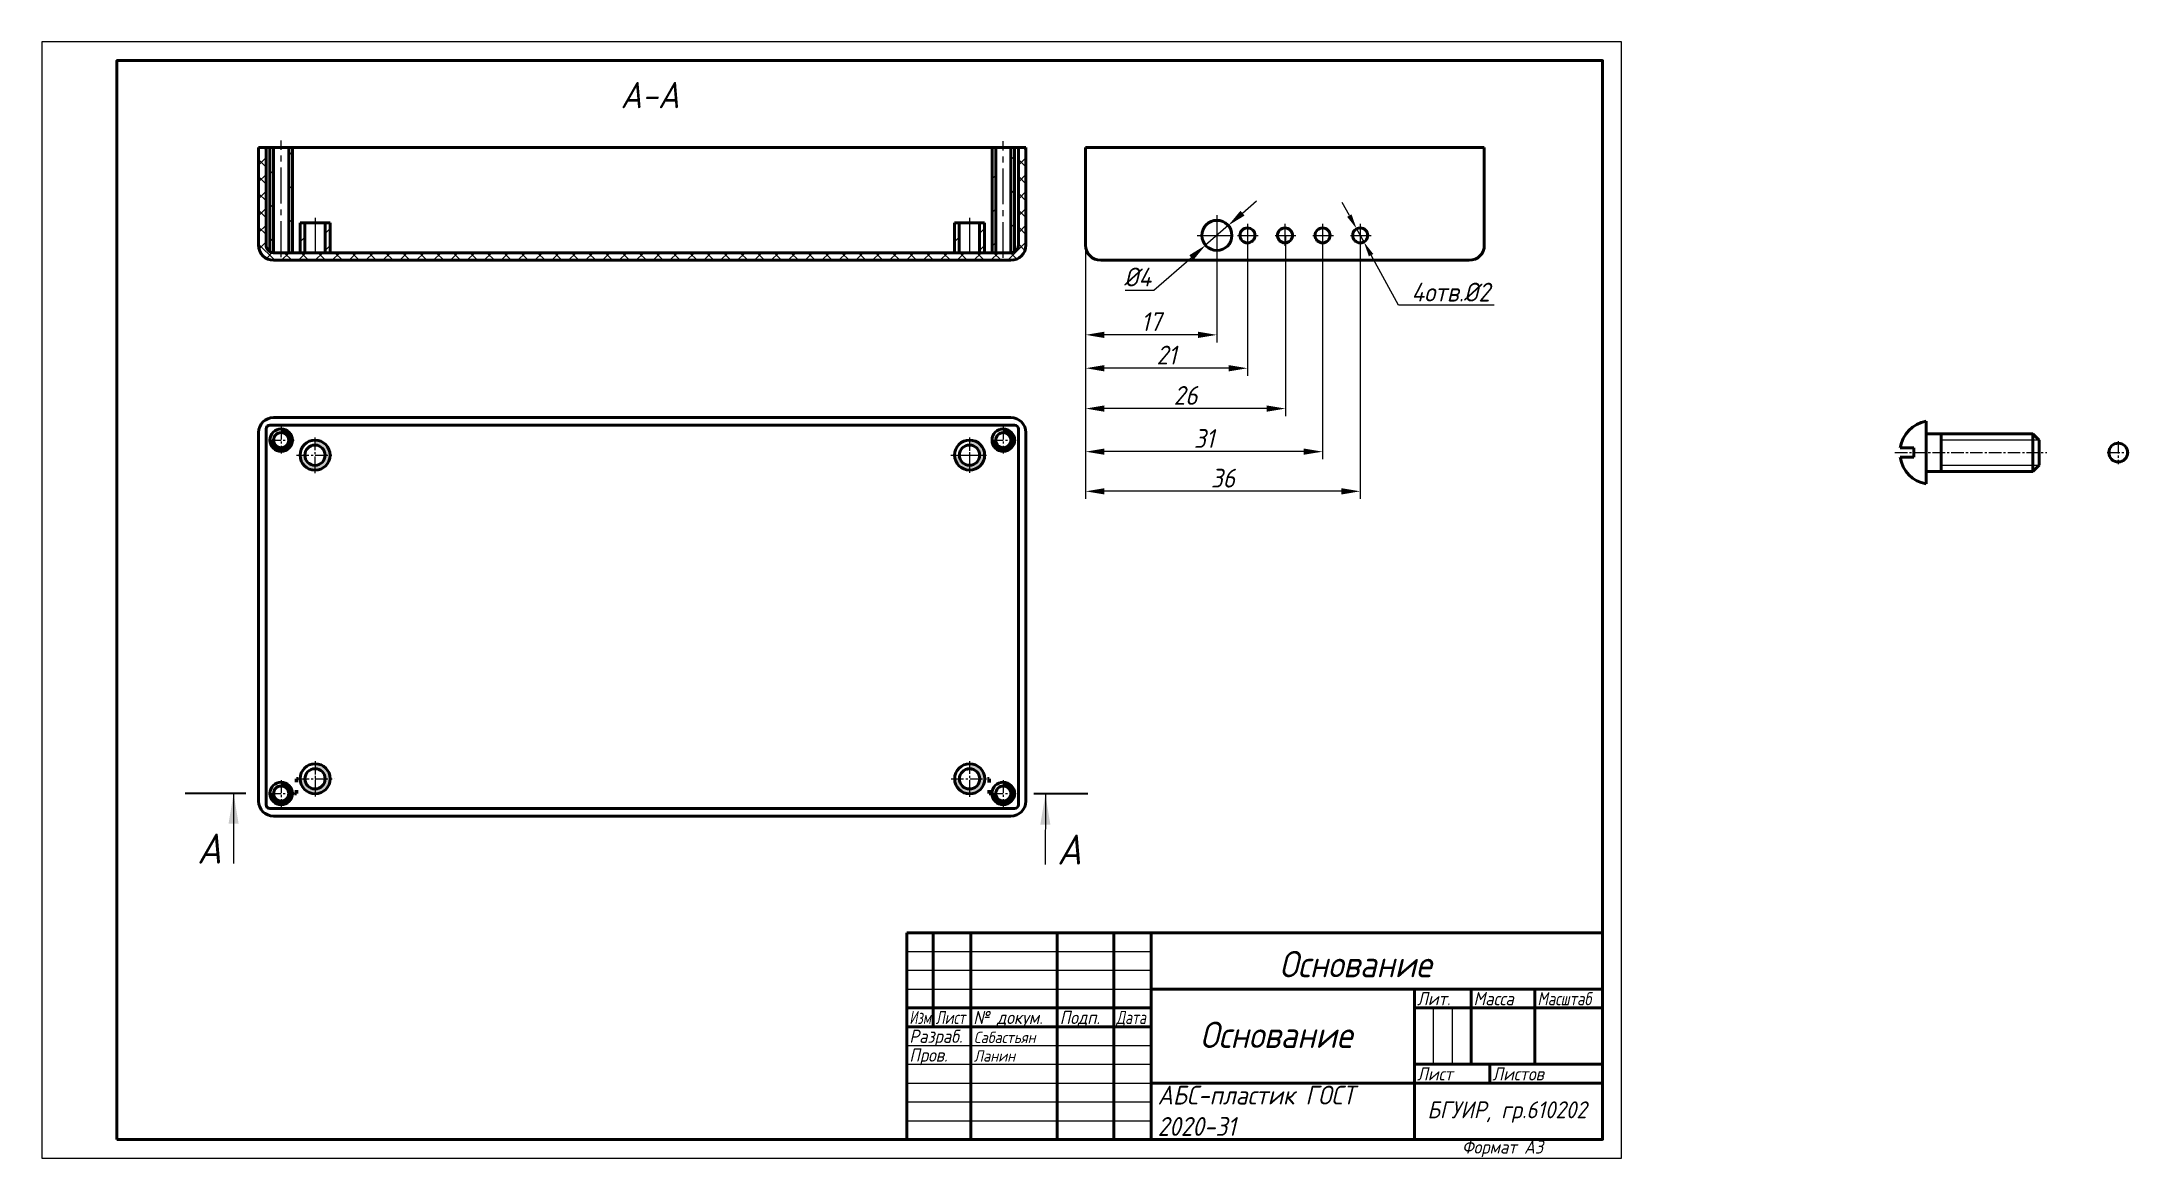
# Model space of a CAD drawing. Header units: millimetres. Extents: x 0 to 9139, y -367 to 2333.
# Drawn here: x 0 to 555, y 0 to 297 of the extents above; entities that cross this region are included whole.
import ezdxf
from ezdxf import colors
from ezdxf.entities.mleader import LeaderData, LeaderLine
from ezdxf.math import Vec2, Vec3

# ---------------------------------------------------------------- set-up
doc = ezdxf.new("R2010")
doc.units = ezdxf.units.MM
doc.header["$LTSCALE"] = 0.5
doc.linetypes.add('CENTER2', pattern=[28.575, 19.05, -3.175, 3.175, -3.175])
doc.linetypes.add('осевая2', pattern=[28.575, 19.05, -3.175, 3.175, -3.175])
doc.layers.get('0').update_dxf_attribs({"lineweight": 60})
doc.layers.get('Defpoints').update_dxf_attribs({"color": 5})
doc.layers.add('1-оси', color=1, linetype='осевая2')
doc.layers.add('3-размеры', color=6, linetype='Continuous')
doc.layers.add('2-штриховка', color=7, linetype='Continuous', true_color=0x00c7c7)
doc.layers.add('4-текст', color=7, linetype='Continuous', true_color=0x00ad00)
doc.styles.get("Standard").update_dxf_attribs({"font": 'isocpeui.ttf', "width": 0.9})
doc.dimstyles.new('Standart', dxfattribs={"dimtxt": 5, "dimasz": 5, "dimexe": 2, "dimexo": 0, "dimgap": 1, "dimtad": 1, "dimtoh": 1, "dimdec": 0, "dimtxsty": 'Standard', "dimcen": 2.5, "dimadec": 0, "dimazin": 0, "dimtfac": 1, "dimtdec": 0, "dimtmove": 0, "dimatfit": 3, "dimldrblk": 'DOTSMALL', "dimfxl": 1, "dimarcsym": 0})

msp = doc.modelspace()

# ---------------------------------------------------------------- texts
at = {"lineweight": -3, "width": 0.9}
msp.add_text('Формат А3', height=3.5, dxfattribs=at).set_placement((377.6, 1.25))
at = {"color": 0, "insert": (153.89, 286.31), "char_height": 7, "attachment_point": 1}
msp.add_mtext_dynamic_manual_height_columns('А-А', width=14.2437, gutter_width=50, heights=[0], dxfattribs=at)
at = {"char_height": 3, "attachment_point": 1}
for s, width, insert in [('Сабастьян', 16.6045, (247.82, 33.66)), ('Ланин', 17.1263, (247.82, 28.71))]:
    msp.add_mtext_dynamic_manual_height_columns(s, width=width, gutter_width=50, heights=[0], dxfattribs=dict(at, insert=insert))
at = {"layer": '1-оси', "color": 0, "attachment_point": 1}
for s, width, insert, char_height in [('Основание', 55.323, (329.04, 55.14), 7), ('Основание', 55.323, (307.96, 36.34), 7), ('АБС-пластик ГОСТ 2020-31', 61.2642, (296.68, 19.3), 5), ('БГУИР, гр.610202', 55.323, (368.4, 15.14), 4.5)]:
    msp.add_mtext_dynamic_manual_height_columns(s, width=width, gutter_width=50, heights=[0], dxfattribs=dict(at, insert=insert, char_height=char_height))
at = {"layer": '4-текст', "lineweight": -3}
for s, width, p in [('Изм.', 0.7, (230.67, 35.7)), ('Лист', 0.75, (237.67, 35.7)), ('№ докум.', 0.9, (247.67, 35.7)), ('Подп.', 0.9, (270.67, 35.7)), ('Дата', 0.75, (285.67, 35.7)), ('Лит.', 0.9, (365.67, 40.7)), ('Масса', 0.9, (380.67, 40.7)), ('Масштаб', 0.8, (397.67, 40.7)), ('Разраб.', 0.9, (230.67, 30.7)), ('Пров.', 0.9, (230.67, 25.7)), ('Лист', 0.9, (365.67, 20.7)), ('Листов', 0.9, (385.67, 20.7))]:
    msp.add_text(s, height=3.5, dxfattribs=dict(at, width=width)).set_placement(p)

# ---------------------------------------------------------------- blocks, each defined once
blk = doc.blocks.new('117')
at = {"lineweight": 60}
for p, q in [((0, 8.33), (0, -8.33)), ((-3.33, 1.25), (-6.91, 1.25)), ((-3.33, -1.25), (-3.33, 1.25)), ((28.33, 5), (0, 5)), ((0, 5), (0, -5)), ((4, 5), (4, -5)), ((28.33, -5), (28.33, 5)), ((28.33, 5), (30, 3.33)), ((30, 3.33), (30, -3.33)), ((-6.91, -1.25), (-3.33, -1.25)), ((0, -5), (28.33, -5)), ((30, -3.33), (28.33, -5))]:
    blk.add_line(p, q, dxfattribs=at)
at = {"linetype": 'CENTER2', "lineweight": -3, "ltscale": 0.35}
blk.add_line((-8.33, 0), (32.07, 0), dxfattribs=at)
at = {"lineweight": -3}
for p, q in [((30, 3.33), (4, 3.33)), ((4, -3.33), (30, -3.33))]:
    blk.add_line(p, q, dxfattribs=at)
at = {"lineweight": 60}
for start, end in [(99.9395, 171.5035), (188.4965, 260.0605)]:
    blk.add_arc((1.46, 0), 8.46, start, end, dxfattribs=at)
blk = doc.blocks.new('_None')
blk = doc.blocks.new('*D6')
at = {"layer": '3-размеры', "color": 0, "lineweight": -2, "transparency": 16777216}
for p, q in [((347.66, 250.75), (345.74, 254.26)), ((349.58, 247.24), (351.51, 243.74)), ((360.74, 226.9), (353.43, 240.23)), ((386.14, 226.9), (360.74, 226.9))]:
    blk.add_line(p, q, dxfattribs=at)
at = {"layer": '3-размеры', "color": 0, "transparency": 16777216}
for points in [[(348.24, 251.07), (347.07, 250.43), (349.58, 247.24)], [(354.01, 240.55), (352.84, 239.91), (351.51, 243.74)]]:
    blk.add_solid(points, dxfattribs=at)
at = {"layer": 'Defpoints', "color": 0, "transparency": 16777216}
for p in [(349.58, 247.24), (351.51, 243.74)]:
    blk.add_point(p, dxfattribs=at)
at = {"layer": '3-размеры', "color": 0, "transparency": 16777216, "insert": (374.6, 230.4), "char_height": 5, "width": 25.7148, "attachment_point": 5}
blk.add_mtext('4отв.%%C2', dxfattribs=at)
blk = doc.blocks.new('_DotSmall')
at = {"color": 0, "linetype": 'ByBlock', "const_width": 0.5}
blk.add_lwpolyline([(-0.0625, 0, 1), (0.0625, 0, 1)], format="xyb", close=True, dxfattribs=at)
blk = doc.blocks.new('*D7')
at = {"layer": '3-размеры', "color": 0, "lineweight": -2, "transparency": 16777216}
for p, q in [((319.24, 251.39), (323.01, 254.67)), ((315.46, 248.11), (309.42, 242.87)), ((295.67, 230.92), (305.65, 239.59)), ((288.04, 230.92), (295.67, 230.92))]:
    blk.add_line(p, q, dxfattribs=at)
at = {"layer": '3-размеры', "color": 0, "transparency": 16777216}
for points in [[(318.69, 252.02), (319.79, 250.76), (315.46, 248.11)], [(305.1, 240.22), (306.19, 238.96), (309.42, 242.87)]]:
    blk.add_solid(points, dxfattribs=at)
at = {"layer": 'Defpoints', "color": 0, "transparency": 16777216}
for p in [(315.46, 248.11), (309.42, 242.87)]:
    blk.add_point(p, dxfattribs=at)
at = {"layer": '3-размеры', "color": 0, "transparency": 16777216, "insert": (291.36, 234.42), "char_height": 5, "attachment_point": 5}
blk.add_mtext('%%C4', dxfattribs=at)
blk = doc.blocks.new('*D8')
at = {"layer": '3-размеры', "color": 0, "lineweight": -2, "transparency": 16777216}
for p, q in [((277.54, 245.49), (277.54, 217.03)), ((312.44, 245.49), (312.44, 217.03)), ((307.44, 219.03), (282.54, 219.03))]:
    blk.add_line(p, q, dxfattribs=at)
at = {"layer": '3-размеры', "color": 0, "transparency": 16777216}
for points in [[(282.54, 219.86), (282.54, 218.19), (277.54, 219.03)], [(307.44, 219.86), (307.44, 218.19), (312.44, 219.03)]]:
    blk.add_solid(points, dxfattribs=at)
at = {"layer": 'Defpoints', "color": 0, "transparency": 16777216}
for p in [(277.54, 245.49), (312.44, 245.49), (277.54, 219.03)]:
    blk.add_point(p, dxfattribs=at)
at = {"layer": '3-размеры', "color": 0, "transparency": 16777216, "insert": (294.99, 222.56), "char_height": 5, "attachment_point": 5}
blk.add_mtext('17', dxfattribs=at)
blk = doc.blocks.new('*D9')
at = {"layer": '3-размеры', "color": 0, "lineweight": -2, "transparency": 16777216}
for p, q in [((277.54, 245.61), (277.54, 208.15)), ((320.56, 245.61), (320.56, 208.15)), ((315.56, 210.15), (282.54, 210.15))]:
    blk.add_line(p, q, dxfattribs=at)
at = {"layer": '3-размеры', "color": 0, "transparency": 16777216}
for points in [[(282.54, 210.98), (282.54, 209.31), (277.54, 210.15)], [(315.56, 210.98), (315.56, 209.31), (320.56, 210.15)]]:
    blk.add_solid(points, dxfattribs=at)
at = {"layer": 'Defpoints', "color": 0, "transparency": 16777216}
for p in [(277.54, 245.61), (320.56, 245.61), (277.54, 210.15)]:
    blk.add_point(p, dxfattribs=at)
at = {"layer": '3-размеры', "color": 0, "transparency": 16777216, "insert": (299.05, 213.65), "char_height": 5, "width": 6.675, "attachment_point": 5}
blk.add_mtext('21', dxfattribs=at)
blk = doc.blocks.new('*D10')
at = {"layer": '3-размеры', "color": 0, "lineweight": -2, "transparency": 16777216}
for p, q in [((277.54, 245.61), (277.54, 197.42)), ((330.67, 245.49), (330.67, 197.42)), ((325.67, 199.42), (282.54, 199.42))]:
    blk.add_line(p, q, dxfattribs=at)
at = {"layer": '3-размеры', "color": 0, "transparency": 16777216}
for points in [[(282.54, 200.25), (282.54, 198.58), (277.54, 199.42)], [(325.67, 200.25), (325.67, 198.58), (330.67, 199.42)]]:
    blk.add_solid(points, dxfattribs=at)
at = {"layer": 'Defpoints', "color": 0, "transparency": 16777216}
for p in [(277.54, 245.61), (330.67, 245.49), (277.54, 199.42)]:
    blk.add_point(p, dxfattribs=at)
at = {"layer": '3-размеры', "color": 0, "transparency": 16777216, "insert": (304.11, 202.92), "char_height": 5, "attachment_point": 5}
blk.add_mtext('26', dxfattribs=at)
blk = doc.blocks.new('*D11')
at = {"layer": '3-размеры', "color": 0, "lineweight": -2, "transparency": 16777216}
for p, q in [((277.54, 245.49), (277.54, 185.96)), ((340.54, 245.61), (340.54, 185.96)), ((335.54, 187.96), (282.54, 187.96))]:
    blk.add_line(p, q, dxfattribs=at)
at = {"layer": '3-размеры', "color": 0, "transparency": 16777216}
for points in [[(282.54, 188.79), (282.54, 187.13), (277.54, 187.96)], [(335.54, 188.79), (335.54, 187.13), (340.54, 187.96)]]:
    blk.add_solid(points, dxfattribs=at)
at = {"layer": 'Defpoints', "color": 0, "transparency": 16777216}
for p in [(277.54, 245.49), (340.54, 245.61), (277.54, 187.96)]:
    blk.add_point(p, dxfattribs=at)
at = {"layer": '3-размеры', "color": 0, "transparency": 16777216, "insert": (309.04, 191.46), "char_height": 5, "attachment_point": 5}
blk.add_mtext('31', dxfattribs=at)
blk = doc.blocks.new('*D12')
at = {"layer": '3-размеры', "color": 0, "lineweight": -2, "transparency": 16777216}
for p, q in [((277.54, 245.61), (277.54, 175.41)), ((350.54, 245.49), (350.54, 175.41)), ((345.54, 177.41), (282.54, 177.41))]:
    blk.add_line(p, q, dxfattribs=at)
at = {"layer": '3-размеры', "color": 0, "transparency": 16777216}
for points in [[(282.54, 178.24), (282.54, 176.57), (277.54, 177.41)], [(345.54, 178.24), (345.54, 176.57), (350.54, 177.41)]]:
    blk.add_solid(points, dxfattribs=at)
at = {"layer": 'Defpoints', "color": 0, "transparency": 16777216}
for p in [(277.54, 245.61), (350.54, 245.49), (277.54, 177.41)]:
    blk.add_point(p, dxfattribs=at)
at = {"layer": '3-размеры', "color": 0, "transparency": 16777216, "insert": (314.04, 180.91), "char_height": 5, "attachment_point": 5}
blk.add_mtext('36', dxfattribs=at)

# ---------------------------------------------------------------- dimensions: what is measured, and where the dimension line sits
at = {"layer": '3-размеры', "color": 0}
dim = msp.add_diameter_dim_2p(p1=(315.46, 248.11), p2=(309.42, 242.87), text='%%C4', dimstyle='Standart', dxfattribs=at)
dim.commit()
dim.dimension.update_dxf_attribs({"geometry": '*D7', "text_midpoint": (291.36, 230.92), "dimtype": 163})
dim = msp.add_diameter_dim_2p(p1=(349.58, 247.24), p2=(351.51, 243.74), text='4отв.%%C2', dimstyle='Standart', override={"dimasz": 4}, dxfattribs=at)
dim.commit()
dim.dimension.update_dxf_attribs({"geometry": '*D6', "text_midpoint": (374.6, 226.9), "dimtype": 163})
for base, p1, p2, text, picture, middle in [((277.54, 210.15), (320.56, 245.61), (277.54, 245.61), '21', '*D9', (299.05, 210.15)), ((277.54, 199.42), (330.67, 245.49), (277.54, 245.61), '26', '*D10', (304.11, 199.42)), ((277.54, 187.96), (340.54, 245.61), (277.54, 245.49), '31', '*D11', (309.04, 187.96)), ((277.54, 177.41), (350.54, 245.49), (277.54, 245.61), '36', '*D12', (314.04, 177.41)), ((277.54, 219.03), (312.44, 245.49), (277.54, 245.49), '17', '*D8', (294.99, 219.03))]:
    dim = msp.add_linear_dim(base=base, p1=p1, p2=p2, text=text, dimstyle='Standart', dxfattribs=at)
    dim.commit()
    dim.dimension.update_dxf_attribs({"geometry": picture, "text_midpoint": middle, "dimtype": 160})

# ---------------------------------------------------------------- hatches: boundary and pattern name
h = msp.add_hatch(color=0)
h.dxf.hatch_style = 1
h.paths.add_polyline_path([(61.65, 191.03), (60.65, 191.03, 0.414214), (63.65, 188.03), (63.65, 189.03, -0.414214)])
h.paths.add_polyline_path([(66.65, 191.03), (65.65, 191.03, -0.414214), (63.65, 189.03), (63.65, 188.03, 0.414214)])
h.paths.add_polyline_path([(63.65, 194.03), (63.65, 193.03, -0.414214), (65.65, 191.03), (66.65, 191.03, 0.414214)])
h = msp.add_hatch(color=0)
h.dxf.hatch_style = 1
h.paths.add_polyline_path([(72.64, 184.32, -0.413381), (69.94, 187.02), (68.67, 187.02, 0.411535), (72.64, 183.02)])
h.paths.add_polyline_path([(72.64, 191.02), (72.64, 189.72, -0.417072), (75.34, 187), (76.67, 186.99, 0.001933), (76.67, 187.02, 0.416655)])
h.paths.add_polyline_path([(76.67, 186.99), (75.34, 187, -0.411361), (72.64, 184.32), (72.64, 183.02, 0.414388)])
h = msp.add_hatch(color=0)
h.dxf.hatch_style = 1
h.paths.add_polyline_path([(246.66, 184.34, -0.413381), (243.96, 187.03), (242.69, 187.04, 0.411535), (246.66, 183.04)])
h.paths.add_polyline_path([(246.66, 191.04), (246.66, 189.74, -0.417072), (249.36, 187.01), (250.69, 187.01, 0.001933), (250.69, 187.04, 0.416655)])
h.paths.add_polyline_path([(250.69, 187.01), (249.36, 187.01, -0.411361), (246.66, 184.34), (246.66, 183.04, 0.414388)])
h = msp.add_hatch(color=0)
h.dxf.hatch_style = 1
h.paths.add_polyline_path([(253.65, 191.03), (252.65, 191.03, 0.414214), (255.65, 188.03), (255.65, 189.03, -0.414214)])
h.paths.add_polyline_path([(258.65, 191.03), (257.65, 191.03, -0.414214), (255.65, 189.03), (255.65, 188.03, 0.414214)])
h.paths.add_polyline_path([(255.65, 194.03), (255.65, 193.03, -0.414214), (257.65, 191.03), (258.65, 191.03, 0.414214)])
h = msp.add_hatch(color=0)
h.dxf.hatch_style = 1
h.paths.add_polyline_path([(61.65, 97.02), (60.65, 97.02, 0.414214), (63.65, 94.02), (63.65, 95.02, -0.414214)])
h.paths.add_polyline_path([(66.65, 97.02), (65.65, 97.02, -0.414214), (63.65, 95.02), (63.65, 94.02, 0.414214)])
h.paths.add_polyline_path([(63.65, 100.02), (63.65, 99.02, -0.414214), (65.65, 97.02), (66.65, 97.02, 0.414214)])
h = msp.add_hatch(color=0)
h.dxf.hatch_style = 1
h.paths.add_polyline_path([(72.66, 98.25, -0.413381), (69.96, 100.94), (68.69, 100.95, 0.411535), (72.66, 96.95)])
h.paths.add_polyline_path([(72.66, 104.95), (72.66, 103.65, -0.417072), (75.36, 100.92), (76.69, 100.92, 0.001933), (76.69, 100.95, 0.416655)])
h.paths.add_polyline_path([(76.69, 100.92), (75.36, 100.92, -0.411361), (72.66, 98.25), (72.66, 96.95, 0.414388)])
h = msp.add_hatch(color=0)
h.dxf.hatch_style = 1
h.paths.add_polyline_path([(246.69, 98.23, -0.413381), (243.99, 100.92), (242.72, 100.93, 0.411535), (246.69, 96.93)])
h.paths.add_polyline_path([(246.69, 104.93), (246.69, 103.63, -0.417072), (249.39, 100.91), (250.72, 100.9, 0.001933), (250.72, 100.93, 0.416655)])
h.paths.add_polyline_path([(250.72, 100.9), (249.39, 100.91, -0.411361), (246.69, 98.23), (246.69, 96.93, 0.414388)])
h = msp.add_hatch(color=0)
h.dxf.hatch_style = 1
h.paths.add_polyline_path([(253.65, 97.03), (252.65, 97.03, 0.414214), (255.65, 94.03), (255.65, 95.03, -0.414214)])
h.paths.add_polyline_path([(258.65, 97.03), (257.65, 97.03, -0.414214), (255.65, 95.03), (255.65, 94.03, 0.414214)])
h.paths.add_polyline_path([(255.65, 100.03), (255.65, 99.03, -0.414214), (257.65, 97.03), (258.65, 97.03, 0.414214)])
at = {"layer": '1-оси'}
h = msp.add_hatch(dxfattribs=at)
h.set_pattern_fill('ANSI37', color=0)
h.paths.add_polyline_path([(257.65, 240.86, 0.414214), (259.65, 242.86), (259.65, 268.86), (261.65, 268.86), (261.65, 242.86, -0.414214), (257.65, 238.86), (61.65, 238.86, -0.414214), (57.65, 242.86), (57.65, 268.86), (59.65, 268.86), (59.65, 242.86, 0.414214), (61.65, 240.86)])
h = msp.add_hatch(dxfattribs=at)
h.set_pattern_fill('ANSI31', color=0)
h.paths.add_polyline_path([(69.94, 248.86), (68.67, 248.86), (68.67, 240.86), (69.94, 240.86)])
h.paths.add_polyline_path([(76.67, 248.86), (75.34, 248.86), (75.34, 240.86), (76.67, 240.86)])
h = msp.add_hatch(dxfattribs=at)
h.set_pattern_fill('ANSI31', color=0)
h.set_pattern_definition([(45, (174, 0), (-2.245064, 2.245064), [])])
h.paths.add_polyline_path([(243.94, 248.86), (242.67, 248.86), (242.67, 240.86), (243.94, 240.86)])
h.paths.add_polyline_path([(250.67, 248.86), (249.34, 248.86), (249.34, 240.86), (250.67, 240.86)])
at = {"layer": '2-штриховка'}
h = msp.add_hatch(dxfattribs=at)
h.set_pattern_fill('ANSI31', color=0, scale=2)
h.set_pattern_definition([(45, (-148.3515, -216.6486), (-4.49013, 4.49013), [])])
h.paths.add_polyline_path([(66.65, 268.86), (65.65, 268.86), (65.65, 240.86), (66.65, 240.86)])
h.paths.add_polyline_path([(61.65, 268.86), (60.65, 268.86), (60.65, 241.13, 0.131652), (61.65, 240.86)])
h = msp.add_hatch(dxfattribs=at)
h.set_pattern_fill('ANSI31', color=0, scale=2)
h.set_pattern_definition([(45, (26.908, -216.6486), (-4.49013, 4.49013), [])])
h.paths.add_polyline_path([(252.65, 268.86), (253.65, 268.86), (253.65, 240.86), (252.65, 240.86)])
h.paths.add_polyline_path([(257.65, 268.86), (258.65, 268.86), (258.65, 241.13, -0.131652), (257.65, 240.86)])

# ---------------------------------------------------------------- linework, layer by layer
at = {"color": 0}
for p, q in [((57.65, 268.86), (57.65, 242.86)), ((57.65, 268.86), (59.65, 268.86)), ((59.65, 242.86), (59.65, 268.86)), ((59.65, 268.86), (259.65, 268.86)), ((60.65, 241.13), (60.65, 268.86)), ((60.65, 268.86), (66.65, 268.86)), ((61.65, 240.86), (61.65, 268.86)), ((65.65, 240.86), (65.65, 268.86)), ((66.65, 240.86), (66.65, 268.86)), ((252.65, 240.86), (252.65, 268.86)), ((258.65, 268.86), (252.65, 268.86)), ((253.65, 240.86), (253.65, 268.86)), ((257.65, 240.86), (257.65, 268.86)), ((258.65, 241.13), (258.65, 268.86)), ((259.65, 242.86), (259.65, 268.86)), ((259.65, 268.86), (261.65, 268.86)), ((261.65, 242.86), (261.65, 268.86)), ((277.54, 242.86), (277.54, 268.86)), ((277.54, 268.86), (279.54, 268.86)), ((279.54, 268.86), (381.54, 268.86)), ((383.54, 268.86), (381.54, 268.86)), ((383.54, 242.86), (383.54, 268.86)), ((68.67, 240.86), (68.67, 248.86)), ((68.67, 240.86), (68.67, 248.86)), ((68.67, 248.86), (76.67, 248.86)), ((69.94, 240.86), (69.94, 248.86)), ((75.34, 240.86), (75.34, 248.86)), ((76.67, 240.86), (76.67, 248.86)), ((242.67, 240.86), (242.67, 248.86)), ((242.67, 240.86), (242.67, 248.86)), ((242.67, 248.86), (250.67, 248.86)), ((243.94, 240.86), (243.94, 248.86)), ((249.34, 240.86), (249.34, 248.86)), ((250.67, 240.86), (250.67, 248.86)), ((61.65, 240.86), (257.65, 240.86)), ((61.65, 238.86), (257.65, 238.86)), ((261.65, 242.86), (261.65, 242.86)), ((281.54, 238.86), (379.54, 238.86)), ((60.65, 195.02), (62.65, 195.02)), ((60.65, 195.02), (63.65, 195.02)), ((258.65, 93.02), (255.65, 93.02))]:
    msp.add_line(p, q, dxfattribs=at)
for p, q in [((60.65, 195.02), (258.65, 195.02)), ((61.65, 197.02), (257.65, 197.02)), ((57.65, 95.02), (57.65, 193.02)), ((59.65, 94.02), (59.65, 194.02)), ((259.65, 94.02), (259.65, 194.02)), ((261.65, 193.02), (261.65, 95.02)), ((258.65, 93.02), (60.65, 93.02)), ((257.65, 91.02), (61.65, 91.02)), ((365, 45), (365, 40))]:
    msp.add_line(p, q)
at = {"linetype": 'CENTER2', "lineweight": -3, "ltscale": 0.35}
for p, q in [((63.65, 194.55), (63.65, 187.49)), ((255.65, 194.55), (255.65, 187.49)), ((60.3, 191.03), (67.07, 191.03)), ((72.64, 191.71), (72.64, 182.27)), ((246.66, 191.73), (246.66, 182.29)), ((246.66, 191.52), (246.66, 182.78)), ((246.66, 191.52), (246.66, 182.78)), ((252.3, 191.03), (259.07, 191.03)), ((552.08, 190.79), (552.08, 184.62)), ((67.72, 187.02), (77.38, 186.99)), ((241.73, 187.04), (251.4, 187.01)), ((242.44, 187.02), (250.91, 187.02)), ((242.44, 187.02), (250.91, 187.02)), ((549.16, 187.71), (555.01, 187.71)), ((72.66, 105.64), (72.66, 96.2)), ((246.69, 105.62), (246.69, 96.18)), ((63.65, 100.54), (63.65, 93.48)), ((67.73, 100.95), (77.78, 100.92)), ((72.66, 105.43), (72.66, 96.69)), ((241.77, 100.93), (251.43, 100.9)), ((255.65, 100.55), (255.65, 93.49)), ((60.3, 97.02), (67.07, 97.02)), ((252.3, 97.03), (259.07, 97.03))]:
    msp.add_line(p, q, dxfattribs=at)
at = {"color": 0, "lineweight": 100}
for p, q in [((67.73, 100), (67.73, 100.95)), ((67.73, 100.95), (68.17, 100.95)), ((251.87, 100.9), (251.43, 100.9)), ((251.87, 99.95), (251.87, 100.9)), ((67.22, 97.02), (67.73, 97.02)), ((67.73, 97.02), (67.73, 97.91)), ((251.87, 97.04), (251.87, 97.92)), ((252.38, 97.04), (251.87, 97.04))]:
    msp.add_line(p, q, dxfattribs=at)
at = {"lineweight": 40}
for p, q in [((54.24, 97.02), (38.16, 97.02)), ((263.73, 97.03), (278.11, 97.03))]:
    msp.add_line(p, q, dxfattribs=at)
at = {"lineweight": 60}
for p, q in [((415, 60), (230, 60)), ((230, 5), (230, 60)), ((237, 60), (237, 35)), ((247, 5), (247, 60)), ((270, 60), (270, 5)), ((285, 5), (285, 60)), ((295, 60), (295, 5)), ((295, 45), (415, 45)), ((365, 5), (365, 45)), ((380, 45), (380, 25)), ((397, 25), (397, 45)), ((230, 40), (295, 40)), ((365, 40), (415, 40)), ((230, 35), (295, 35)), ((365, 25), (415, 25)), ((385, 20), (385, 25)), ((295, 20), (415, 20))]:
    msp.add_line(p, q, dxfattribs=at)
at = {"lineweight": -3}
for p, q in [((230, 55), (295, 55)), ((230, 50), (295, 50)), ((230, 45), (295, 45)), ((370, 25), (370, 40)), ((375, 40), (375, 25)), ((230, 30), (295, 30)), ((230, 25), (295, 25)), ((230, 20), (295, 20)), ((230, 15), (295, 15)), ((230, 10), (295, 10))]:
    msp.add_line(p, q, dxfattribs=at)
at = {"lineweight": 60}
msp.add_lwpolyline([(20, 5), (415, 5), (415, 292), (20, 292)], close=True, dxfattribs=at)
at = {"color": 0}
for centre, radius in [((312.44, 245.49), 4), ((320.56, 245.49), 2), ((330.54, 245.49), 2), ((340.54, 245.49), 2), ((350.54, 245.49), 2), ((63.65, 191.03), 3), ((63.65, 191.02), 2), ((72.67, 187.02), 4), ((72.64, 187.02), 2.7), ((246.69, 187.04), 4), ((246.66, 187.04), 2.7), ((246.66, 187.02), 2.7), ((255.65, 191.03), 3), ((255.65, 191.02), 2), ((63.65, 97.02), 3), ((72.69, 100.95), 4), ((72.66, 100.95), 2.7), ((72.66, 100.93), 2.7), ((246.72, 100.93), 4), ((246.69, 100.93), 2.7), ((246.69, 100.9), 2.7), ((255.65, 97.03), 3), ((63.65, 97.02), 2), ((255.65, 97.02), 2), ((255.65, 97.02), 2)]:
    msp.add_circle(centre, radius, dxfattribs=at)
at = {"lineweight": 60}
msp.add_circle((552.08, 187.71), 2.5, dxfattribs=at)
at = {"color": 0}
for centre, radius, start, end in [((61.65, 242.86), 4, 180, 270), ((61.65, 242.86), 2, 180, 270), ((257.65, 242.86), 4, 270, 0), ((257.65, 242.86), 2, 270, 0), ((281.54, 242.86), 4, 180, 270), ((379.54, 242.86), 4, 270, 0)]:
    msp.add_arc(centre, radius, start, end, dxfattribs=at)
for centre, radius, start, end in [((61.65, 193.02), 4, 90, 180), ((60.65, 194.02), 1, 90, 180), ((257.65, 193.02), 4, 0, 90), ((258.65, 194.02), 1, 0, 90), ((61.65, 95.02), 4, 180, 270), ((257.65, 95.02), 4, 270, 0), ((60.65, 94.02), 1, 180, 270), ((258.65, 94.02), 1, 270, 0)]:
    msp.add_arc(centre, radius, start, end)
at = {"lineweight": 25}
for points in [[(52.34, 89.02), (49.67, 89.02), (51, 97.02)], [(268.17, 88.76), (265.5, 88.76), (266.83, 96.76)]]:
    msp.add_solid(points, dxfattribs=at)
at = {"layer": '1-оси', "color": 0}
for p, q in [((63.63, 239.71), (63.63, 270.74)), ((255.65, 239.51), (255.65, 270.54)), ((72.67, 250.15), (72.67, 239.61)), ((246.67, 250.15), (246.67, 239.61)), ((312.44, 250.89), (312.44, 240.46)), ((307.16, 245.49), (317.12, 245.49)), ((317.94, 245.49), (323.43, 245.49)), ((320.56, 248.54), (320.56, 242.67)), ((327.92, 245.49), (333.42, 245.49)), ((330.54, 248.54), (330.54, 242.67)), ((337.92, 245.49), (343.42, 245.49)), ((340.54, 248.54), (340.54, 242.67)), ((347.92, 245.49), (353.42, 245.49)), ((350.54, 248.54), (350.54, 242.67))]:
    msp.add_line(p, q, dxfattribs=at)
at = {"layer": 'Defpoints'}
msp.add_lwpolyline([(0, 0), (420, 0), (420, 297), (0, 297)], close=True, dxfattribs=at)

# ---------------------------------------------------------------- block references
msp.add_blockref('117', (501.02, 187.71))

msp.set_redraw_order([(e.dxf.handle, doc.entitydb.next_handle()) for e in msp.query("TEXT MTEXT ATTDEF DIMENSION ARC_DIMENSION")])  # texts and dimensions are drawn at this point

# ---------------------------------------------------------------- leaders
at = {"lineweight": 25}
ml = msp.add_multileader_mtext('Standard', dxfattribs=at)
ml.set_content('А', color=256)
ml.set_leader_properties()
ml.set_arrow_properties(name='NONE')
ml.build(insert=Vec2(0, 0))
ml.multileader.update_dxf_attribs({"has_dogleg": 0, "text_left_attachment_type": 7, "text_right_attachment_type": 7, "dogleg_length": 0, "arrow_head_size": 6.4})
ctx = ml.context
ctx.base_point, ctx.char_height, ctx.arrow_head_size, ctx.landing_gap_size, ctx.plane_origin = Vec3(39.41, 78.38), 8, 6.4, 3.2, Vec3(51, 97.02)
ctx.left_attachment, ctx.right_attachment, ctx.text_align_type = 7, 7, 2
notes = []
notes.append((ctx, [(0, (1, 1, 0), (51, 78.38), (-1, 0), 0, [(0, [(51, 97.02)], 0, [])])]))
ctx.mtext.insert, ctx.mtext.alignment, ctx.mtext.flow_direction = Vec3(47.8, 86.38), 3, 5
ml = msp.add_multileader_mtext('Standard', dxfattribs=at)
ml.set_content('А', color=256)
ml.set_leader_properties()
ml.set_arrow_properties(name='NONE')
ml.build(insert=Vec2(0, 0))
ml.multileader.update_dxf_attribs({"has_dogleg": 0, "text_left_attachment_type": 7, "text_right_attachment_type": 7, "dogleg_length": 0, "arrow_head_size": 6.4})
ctx = ml.context
ctx.base_point, ctx.char_height, ctx.arrow_head_size, ctx.landing_gap_size, ctx.plane_origin = Vec3(266.77, 78.12), 8, 6.4, 3.2, Vec3(266.83, 96.76)
ctx.left_attachment, ctx.right_attachment = 7, 7
notes.append((ctx, [(1, (1, 1, 0), (266.77, 78.12), (1, 0), 0, [(0, [(266.83, 96.76)], 0, [])])]))
ctx.mtext.insert, ctx.mtext.width, ctx.mtext.flow_direction = Vec3(269.97, 86.12), 12.2661, 5
for ctx, leaders in notes:
    for number, flags, end, landing, length, lines in leaders:
        leader = LeaderData()
        leader.index, (leader.has_last_leader_line, leader.has_dogleg_vector, leader.attachment_direction) = number, flags
        leader.last_leader_point, leader.dogleg_vector, leader.dogleg_length = Vec3(end), Vec3(landing), length
        for number, points, colour, breaks in lines:
            line = LeaderLine()
            line.index, line.vertices, line.color, line.breaks = number, Vec3.list(points), colors.encode_raw_color(colour), breaks
            leader.lines.append(line)
        ctx.leaders.append(leader)

doc.saveas('drawing.dxf')
